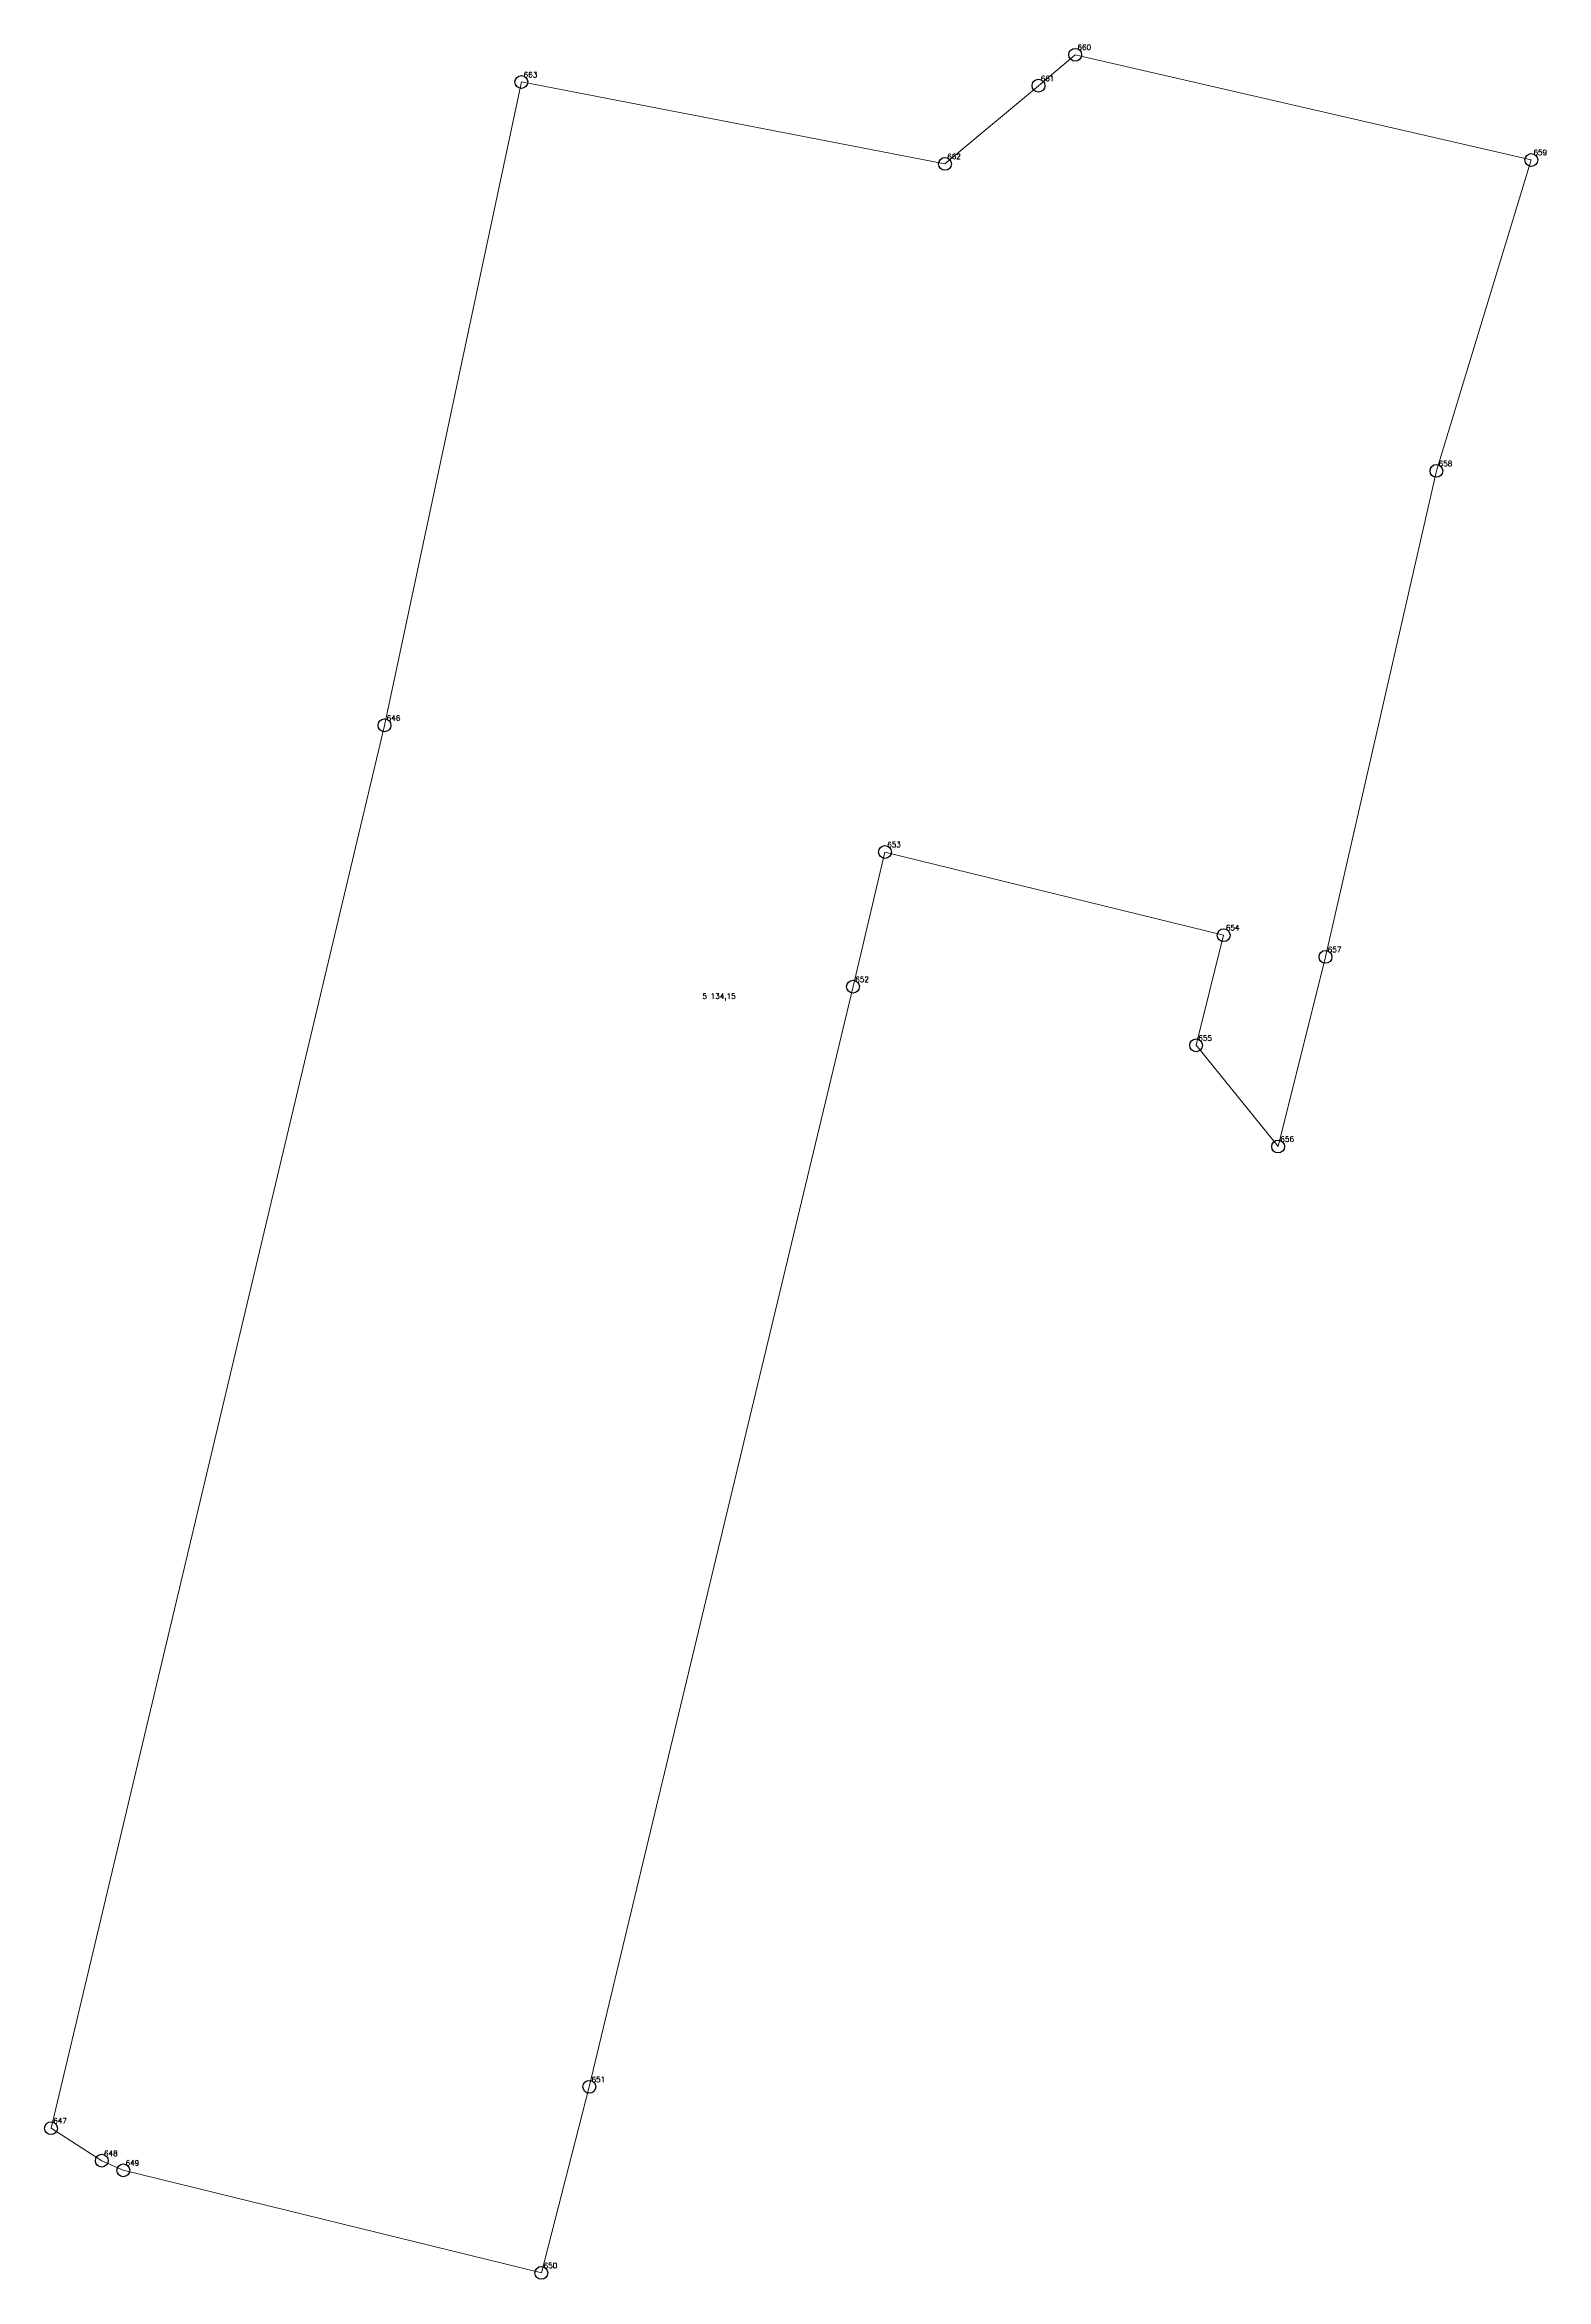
# Model space of a CAD drawing. Extents: x 1392715 to 1399949, y 356205 to 360837.
# Drawn here: x 1394378.2 to 1394466, y 359105.5 to 359236.1 of the extents above; entities that cross this region are included whole.
import ezdxf

# ---------------------------------------------------------------- set-up
doc = ezdxf.new("R2010")
doc.units = 0
doc.header["$PDMODE"] = 33
doc.header["$PDSIZE"] = 0.75
doc.layers.add('10 - ценные фрагменты благоустройства', color=7, linetype='Continuous')
doc.styles.get("Standard").update_dxf_attribs({"font": 'simplex.shx'})

msp = doc.modelspace()

# ---------------------------------------------------------------- linework, layer by layer
at = {"layer": '10 - ценные фрагменты благоустройства', "color": 7, "lineweight": 20}
msp.add_lwpolyline([(1394398.06, 359196.34), (1394406.07, 359233.96), (1394430.85, 359229.17), (1394436.32, 359233.74), (1394438.47, 359235.55), (1394465.15, 359229.4), (1394459.6, 359211.22), (1394453.11, 359182.8), (1394450.34, 359171.71), (1394445.54, 359177.63), (1394447.15, 359184.07), (1394427.34, 359188.93), (1394425.47, 359181.06), (1394410.04, 359116.73), (1394407.24, 359105.85), (1394382.78, 359111.85), (1394381.52, 359112.41), (1394378.55, 359114.31), (1394398.06, 359196.34)], close=True, dxfattribs=at)
at = {"layer": '10 - ценные фрагменты благоустройства'}
for p in [(1394438.47, 359235.55), (1394406.07, 359233.96), (1394436.32, 359233.74), (1394430.85, 359229.17), (1394465.15, 359229.4), (1394459.6, 359211.22), (1394398.06, 359196.34), (1394427.34, 359188.93), (1394447.15, 359184.07), (1394453.11, 359182.8), (1394425.47, 359181.06), (1394445.54, 359177.63), (1394450.34, 359171.71), (1394410.04, 359116.73), (1394378.55, 359114.31), (1394381.52, 359112.41), (1394382.78, 359111.85), (1394407.24, 359105.85)]:
    msp.add_point(p, dxfattribs=at)

# ---------------------------------------------------------------- texts
at = {"layer": '10 - ценные фрагменты благоустройства', "color": 7}
for s, p in [('660', (1394438.6, 359235.83)), ('663', (1394406.2, 359234.23)), ('661', (1394436.45, 359234.01)), ('662', (1394430.98, 359229.45)), ('659', (1394465.28, 359229.68)), ('658', (1394459.73, 359211.49)), ('646', (1394398.19, 359196.61)), ('653', (1394427.47, 359189.21)), ('654', (1394447.28, 359184.35)), ('657', (1394453.24, 359183.07)), ('652', (1394425.6, 359181.33)), ('5 134,15', (1394416.66, 359180.35)), ('655', (1394445.67, 359177.9)), ('656', (1394450.47, 359171.99)), ('651', (1394410.17, 359117)), ('647', (1394378.68, 359114.59)), ('648', (1394381.65, 359112.68)), ('649', (1394382.91, 359112.12)), ('650', (1394407.37, 359106.12))]:
    msp.add_text(s, height=0.311, dxfattribs=at).set_placement(p)

doc.saveas('drawing.dxf')
